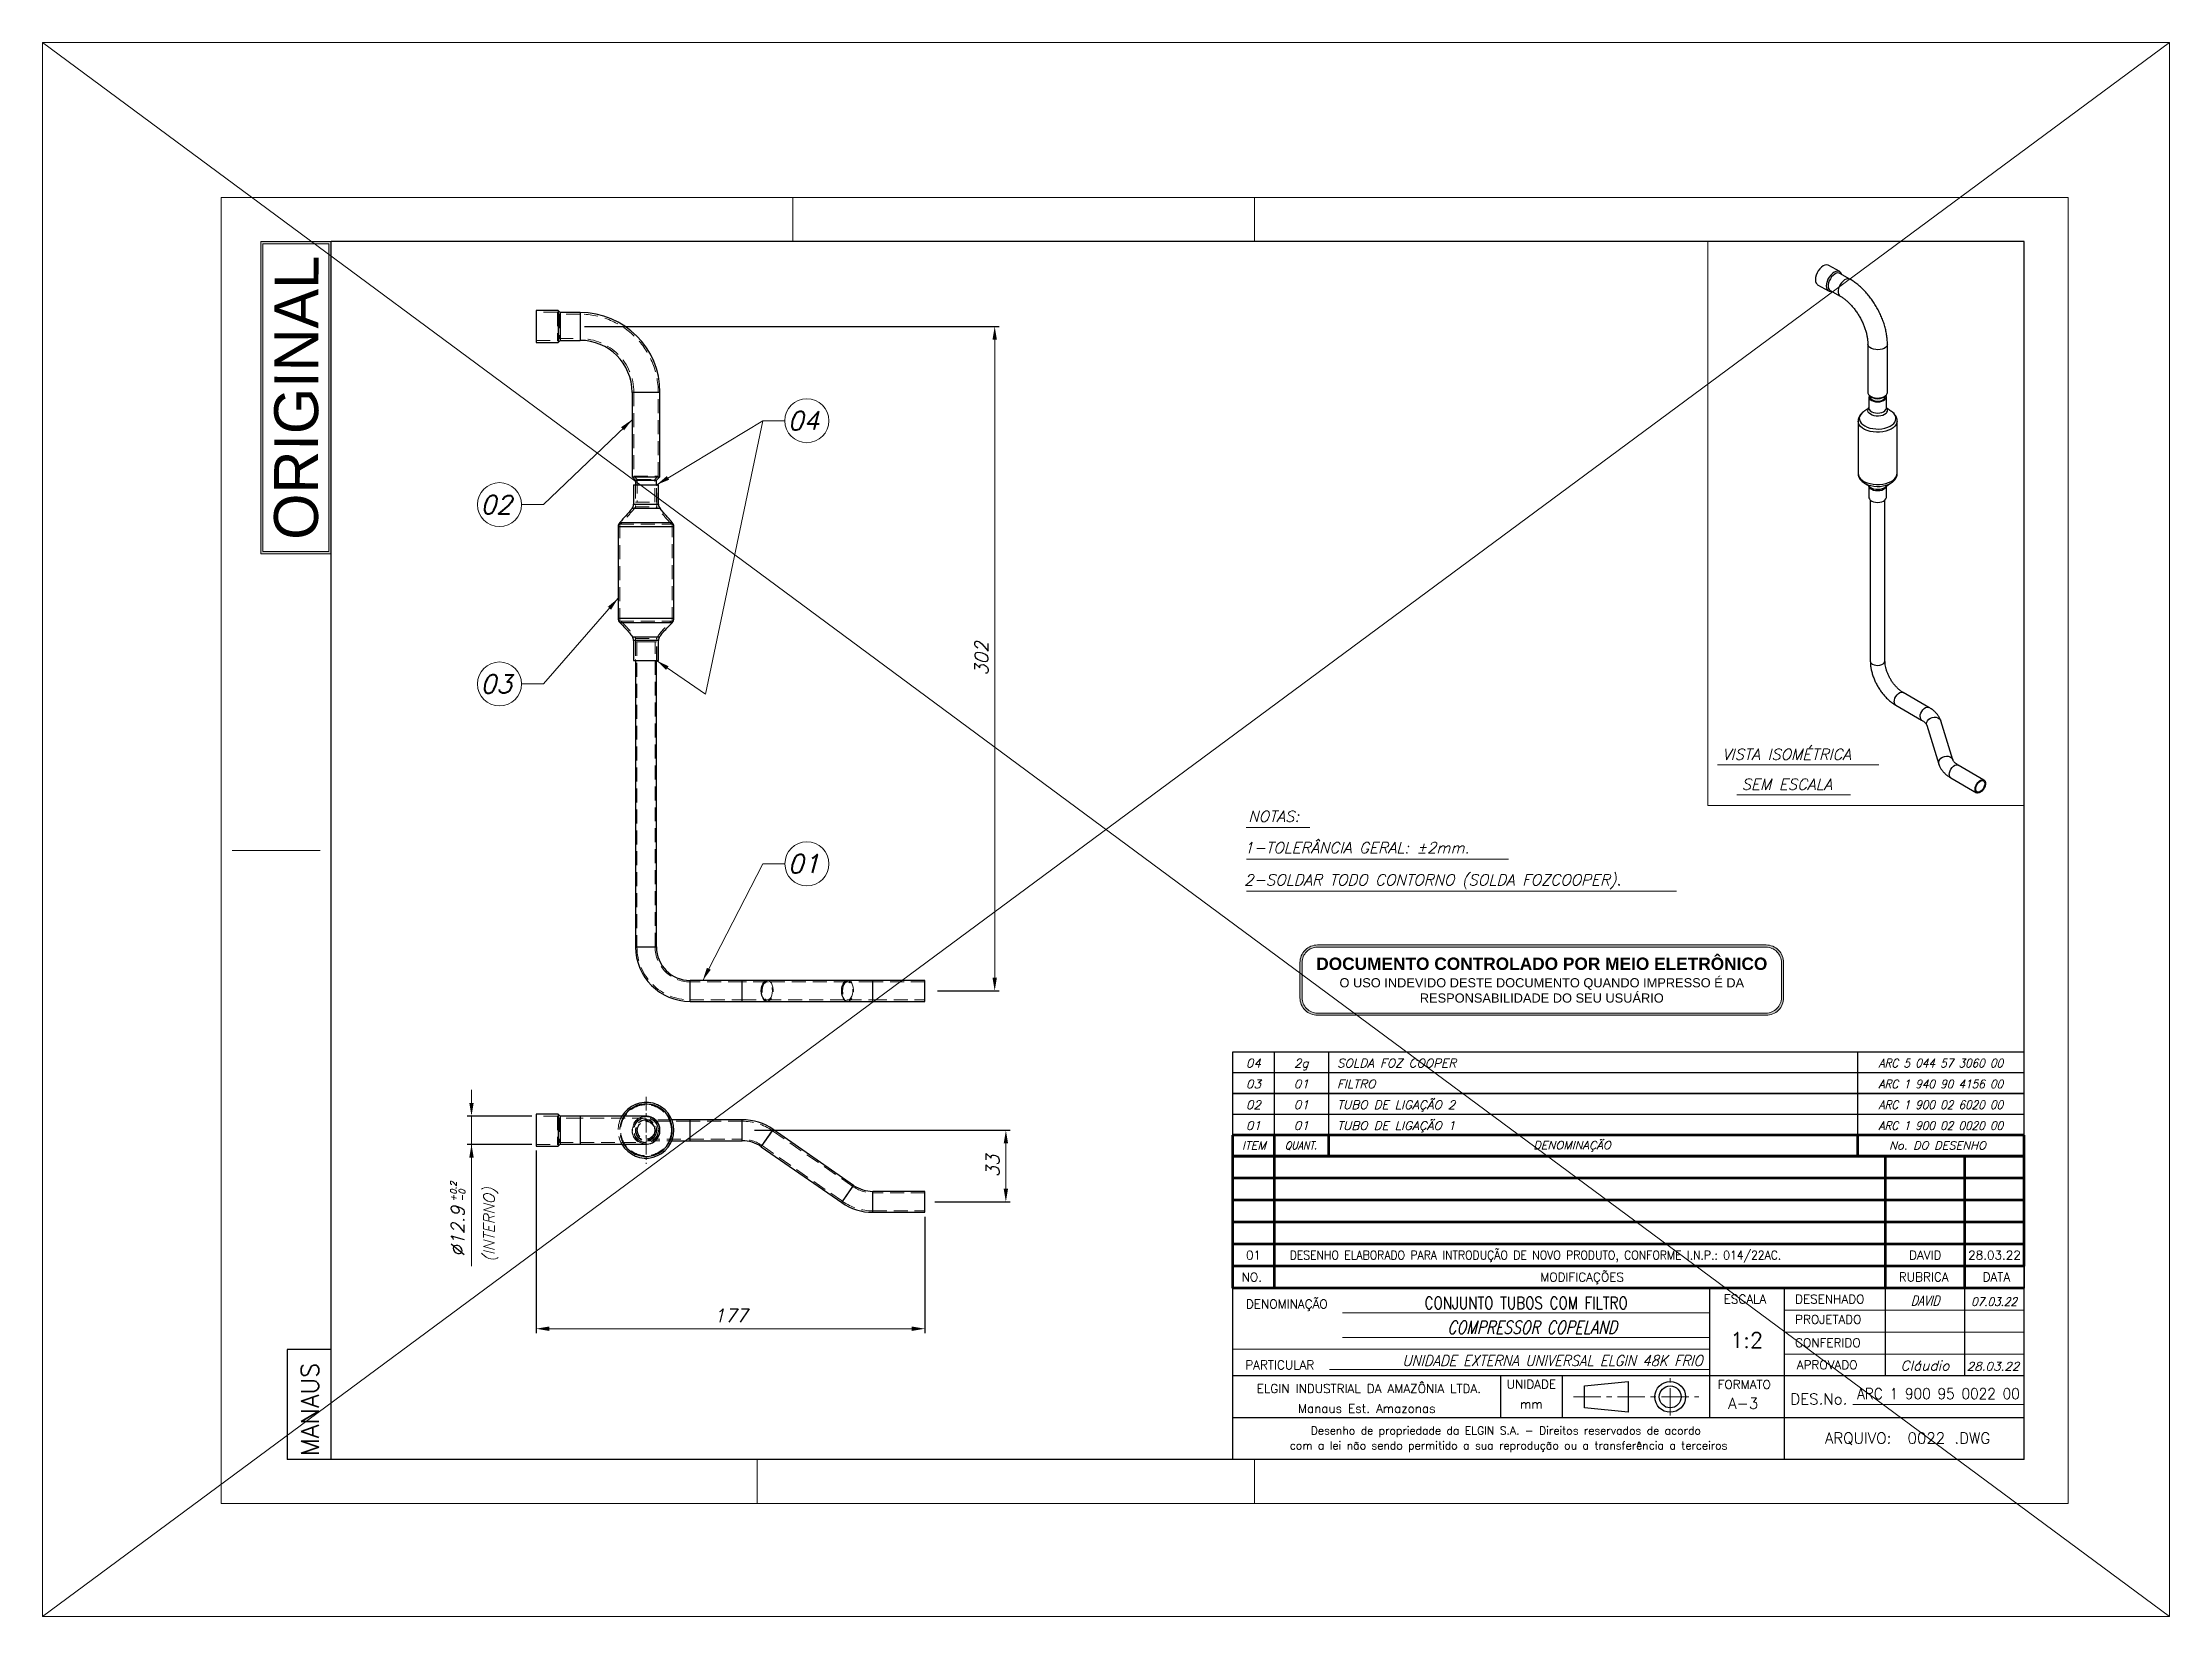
# Model space of a CAD drawing. Header units: millimetres. Extents: x -274 to 1592, y -149 to 3482.
# Drawn here: x -81 to 886, y 2766 to 3482 of the extents above; entities that cross this region are included whole.
import ezdxf
from ezdxf.enums import TextEntityAlignment as Align

# ---------------------------------------------------------------- set-up
doc = ezdxf.new("R2010")
doc.units = ezdxf.units.MM
doc.header["$LTSCALE"] = 5
for name, pattern in [('CENTER', [2, 1.25, -0.25, 0.25, -0.25]), ('DASHED', [0.75, 0.5, -0.25]), ('HIDDEN', [1.905, 1.27, -0.635])]:
    doc.linetypes.add(name, pattern=pattern)
for name, color, linetype, lineweight in [('Carimbo', 10, 'Continuous', 15), ('Dimensão', 252, 'Continuous', 13), ('LCentro', 1, 'CENTER', 15), ('LContorno', 7, 'Continuous', 30), ('LTexto', 7, 'Continuous', 25), ('LTracejada', 2, 'DASHED', 20), ('TEXTO', 3, 'Continuous', 25)]:
    doc.layers.add(name, color=color, linetype=linetype, lineweight=lineweight)
doc.styles.add('ARIAL', font='arial.ttf', dxfattribs={"height": 20})
doc.styles.add('ARIAL ELGIN', font='ARIAL.TTF')
doc.styles.add('romans', font='romans.shx', dxfattribs={"oblique": 15})
doc.dimstyles.new('romans', dxfattribs={"dimscale": 2, "dimtxt": 3, "dimasz": 3, "dimexe": 1, "dimexo": 1, "dimgap": 1.5, "dimtad": 1, "dimdsep": 46, "dimtxsty": 'romans', "dimcen": 0, "dimclrd": 256, "dimclre": 256, "dimclrt": 7, "dimaunit": 1, "dimadec": 0, "dimazin": 0, "dimtfac": 0.666666, "dimtmove": 0, "dimatfit": 3, "dimfxl": 1, "dimlwd": -1, "dimarcsym": 0})

msp = doc.modelspace()

# ---------------------------------------------------------------- texts
at = {"layer": 'Dimensão', "color": 7, "style": 'romans', "oblique": 15}
msp.add_text('(INTERNO)', height=5, rotation=90, dxfattribs=at).set_placement((124.346, 2927.19))
at = {"layer": 'TEXTO', "style": 'romans', "oblique": 15}
for s, p in [('VISTA ISOMÉTRICA', (682.685, 3155.52)), ('SEM ESCALA', (691.472, 3141.888)), ('NOTAS:', (467.095, 3127.302)), ('1-TOLERÂNCIA GERAL: ±2mm.', (465.239, 3113.021)), ('2-SOLDAR TODO CONTORNO (SOLDA FOZCOOPER).', (465.239, 3098.404))]:
    msp.add_text(s, height=5, dxfattribs=at).set_placement(p)

# ---------------------------------------------------------------- blocks, each defined once
blk = doc.blocks.new('Acrésc. de Desenho')
at = {"layer": 'LContorno', "color": 3, "lineweight": 60}
for p, q in [((180, 4.74), (0, 4.74)), ((0, 4.74), (0, 0)), ((0, 0), (180, 0)), ((9.47, 4.74), (9.47, 0)), ((21.79, 4.74), (21.79, 0)), ((142.09, 4.74), (142.09, 0)), ((180, 0), (180, 4.74))]:
    blk.add_line(p, q, dxfattribs=at)
at = {"layer": 'TEXTO', "style": 'romans', "oblique": 15}
for s, height, width, p in [('ITEM', 1.83, 1.035276, (4.87, 2.45)), ('QUANT.', 1.757, 0.879985, (15.53, 2.42))]:
    blk.add_text(s, height=height, dxfattribs=dict(at, width=width)).set_placement(p, align=Align.MIDDLE_CENTER)
at = {"layer": 'TEXTO', "style": 'romans', "oblique": 15, "width": 1.035276}
for s, p in [('DENOMINAÇÃO', (77.18, 2.45)), ('No. DO DESENHO', (160.3, 2.45))]:
    blk.add_text(s, height=1.8299, dxfattribs=at).set_placement(p, align=Align.MIDDLE)
blk = doc.blocks.new('Modificações1')
at = {"layer": 'LContorno', "color": 3, "lineweight": 60}
for p, q in [((180, 5), (0, 5)), ((0, 5), (0, 0)), ((9.5, 0), (9.5, 5)), ((148.5, 0), (148.5, 5)), ((166.5, 0), (166.5, 5)), ((180, 0), (180, 5)), ((180, 0), (0, 0))]:
    blk.add_line(p, q, dxfattribs=at)
at = {"layer": 'TEXTO', "style": 'romans'}
for tag, p in [('Nº', (4.75, 2.5)), ('RÚBRICA', (157.5, 2.5)), ('DATA', (173.25, 2.5))]:
    blk.add_attdef(tag, text='', height=2, dxfattribs=at).set_placement(p, align=Align.MIDDLE_CENTER)
blk.add_attdef('MODIFICAÇÕES', text='', height=2, dxfattribs=at).set_placement((12.975, 2.5), align=Align.MIDDLE_LEFT)
blk = doc.blocks.new('Acrésc. de Desenho1')
at = {"layer": 'LContorno', "color": 3}
for p, q in [((180, 4.74), (0, 4.74)), ((0, 4.74), (0, 0)), ((180, 0), (0, 0)), ((9.47, 4.74), (9.47, 0)), ((21.79, 4.74), (21.79, 0)), ((142.09, 4.74), (142.09, 0)), ((180, 0), (180, 4.74))]:
    blk.add_line(p, q, dxfattribs=at)
at = {"layer": 'TEXTO', "style": 'romans', "oblique": 15, "width": 1.035276}
for tag, p in [('ITEM', (4.74, 0.66)), ('QUANT.', (15.63, 0.66)), ('NºDESENHO', (161.04, 0.66))]:
    blk.add_attdef(tag, text='', height=1.93, dxfattribs=at).set_placement(p, align=Align.BOTTOM_CENTER)
blk.add_attdef('DENOMINAÇÃO', text='', height=1.93, dxfattribs=at).set_placement((23.75, 0.66), align=Align.BOTTOM_LEFT)
blk = doc.blocks.new('Carimbo Cópia Controlada')
h = blk.add_hatch(color=10)
h.paths.add_polyline_path([(106, 0, 0.414214), (110, 4), (110, 12, 0.414214), (106, 16), (4, 16, 0.414214), (0, 12), (0, 4, 0.414214), (4, 0)])
h.paths.add_polyline_path([(4, 0.5, -0.414214), (0.5, 4), (0.5, 12, -0.414214), (4, 15.5), (106, 15.5, -0.414214), (109.5, 12), (109.5, 4, -0.414214), (106, 0.5)], flags=16)
h.paths.add_polyline_path([(3.02, 0.75), (106.86, 0.75), (106.86, 14.69), (3.02, 14.69)], flags=8)
at = {"layer": 'Carimbo', "color": 10}
for points in [[(4, 0), (106, 0, 0.414214), (110, 4), (110, 12, 0.414214), (106, 16), (4, 16, 0.414214), (0, 12), (0, 4, 0.414214)], [(4, 0.5), (106, 0.5, 0.414214), (109.5, 4), (109.5, 12, 0.414214), (106, 15.5), (4, 15.5, 0.414214), (0.5, 12), (0.5, 4, 0.414214)]]:
    blk.add_lwpolyline(points, format="xyb", close=True, dxfattribs=at)
at = {"layer": 'Carimbo', "color": 10, "insert": (55, 8), "char_height": 2.5, "attachment_point": 5, "style": 'ARIAL'}
blk.add_mtext('{\\fArial|b1|i0|c0|p34;\\H1.125x;\\Q0;DOCUMENTO CONTROLADO POR MEIO ELETRÔNICO\\P\\fArial|b0|i0|c0|p34;\\H0.74074x;O USO INDEVIDO DESTE DOCUMENTO QUANDO IMPRESSO É DA\\PRESPONSABILIDADE DO SEU USUÁRIO}', dxfattribs=at)
blk = doc.blocks.new('Carimbo Original PRETO')
at = {"layer": 'LCentro'}
h = blk.add_hatch(color=3, dxfattribs=at)
h.paths.add_polyline_path([(-16, -71), (0, -71), (0, 0), (-16, 0)])
h.paths.add_polyline_path([(-15.5, -0.5), (-0.5, -0.5), (-0.5, -70.5), (-15.5, -70.5)], flags=16)
at = {"layer": 'LCentro', "color": 3, "linetype": 'Continuous'}
for points in [[(0, -71), (0, 0), (-16, 0), (-16, -71)], [(-0.5, -70.5), (-0.5, -0.5), (-15.5, -0.5), (-15.5, -70.5)]]:
    blk.add_lwpolyline(points, close=True, dxfattribs=at)
at = {"layer": 'LCentro', "color": 3, "style": 'ARIAL ELGIN', "width": 0.968396}
blk.add_text('ORIGINAL', height=10, rotation=89.8833, dxfattribs=at).set_placement((-2.99, -67.83), (-2.86, -3.23), align=Align.FIT)
blk = doc.blocks.new('A3')
at = {"layer": 'Dimensão'}
for p, q in [((0, 297), (420, 297)), ((0, 0), (0, 297)), ((130, 297), (130, 287)), ((235, 297), (235, 287)), ((420, 0), (420, 297)), ((2.5, 148.5), (22.5, 148.5)), ((355.5, 44), (410, 44)), ((396.5, 44), (378.5, 44)), ((338.5, 43.38), (255, 43.38)), ((355.5, 39), (410, 39)), ((338.5, 35.13), (230, 35.13)), ((338.5, 37.75), (255, 37.75)), ((355.5, 34), (410, 34)), ((338.5, 30.5), (252, 30.5)), ((410, 22.5), (371, 22.5)), ((121.88, 0), (121.88, 10)), ((235, 0), (235, 10)), ((0, 0), (420, 0))]:
    blk.add_line(p, q, dxfattribs=at)
at = {"layer": 'LCentro'}
for p, q in [((307.5, 24.25), (336, 24.25)), ((329.5, 20), (329.5, 28.5))]:
    blk.add_line(p, q, dxfattribs=at)
at = {"layer": 'LContorno', "color": 3}
for p, q in [((410, 287), (25, 287)), ((25, 10), (25, 287)), ((410, 10), (410, 287)), ((410, 54), (410, 49)), ((230, 49), (230, 10)), ((338.5, 19.5), (338.5, 49)), ((355.5, 10), (355.5, 49)), ((378.5, 29), (378.5, 49)), ((396.5, 29), (396.5, 49)), ((15, 35), (15, 10)), ((25, 35), (15, 35)), ((410, 29), (230, 29)), ((291, 19.5), (291, 29)), ((305, 19.5), (305, 29)), ((410, 19.5), (230, 19.5)), ((410, 10), (15, 10)), ((410, 10), (220, 10))]:
    blk.add_line(p, q, dxfattribs=at)
at = {"layer": 'LContorno', "color": 3, "lineweight": 60}
for p, q in [((410, 54), (230, 54)), ((230, 54), (230, 49)), ((239.5, 49), (239.5, 54)), ((378.5, 49), (378.5, 54)), ((396.5, 49), (396.5, 54)), ((410, 49), (230, 49))]:
    blk.add_line(p, q, dxfattribs=at)
at = {"layer": 'LContorno'}
for p, q in [((310, 26.75), (319.95, 27.74)), ((310, 24.25), (310, 26.75)), ((310, 21.74), (310, 24.24)), ((319.95, 27.74), (319.95, 20.74)), ((319.95, 20.74), (310, 21.74))]:
    blk.add_line(p, q, dxfattribs=at)
for major_axis, start_param, end_param in [((-2.47, 2.47), 3.926991, 10.210176), ((1.77, 1.77), 5.497787, 11.780972)]:
    blk.add_ellipse((329.5, 24.25), major_axis=major_axis, ratio=1, start_param=start_param, end_param=end_param, dxfattribs=at)
at = {"layer": 'LContorno', "style": 'romans'}
blk.add_text('MANAUS', height=4, rotation=90, dxfattribs=at).set_placement((22.18, 10.75))
blk.add_text('A-3', height=2.5, dxfattribs=at).set_placement((342.68, 20.78), align=Align.BOTTOM_LEFT)
at = {"layer": 'LContorno', "style": 'romans', "oblique": 15}
for tag, height, width, p in [('NOME1', 2.22, 1.035276, (387.5, 44.36)), ('DATA1', 1.93, 0.9, (403.15, 44.37)), ('NOME2', 2.22, 1.035276, (387.44, 39.59)), ('DATA2', 1.93, 0.9, (402.92, 39.65)), ('NOME3', 2.22, 1.035276, (387.44, 29.59)), ('DATA3', 1.93, 1.035276, (402.92, 29.65))]:
    blk.add_attdef(tag, text='', height=height, dxfattribs=dict(at, width=width)).set_placement(p, align=Align.BOTTOM_CENTER)
at = {"layer": 'LContorno', "style": 'romans'}
for tag, height, p in [('ESC.', 3.5, (346.89, 34.36)), ('ARQUIVO', 2.5, (387.75, 12.88))]:
    blk.add_attdef(tag, text='', height=height, dxfattribs=at).set_placement(p, align=Align.BOTTOM_CENTER)
at = {"layer": 'LContorno', "style": 'romans', "width": 0.85}
blk.add_attdef('NºDESENHO', text='', height=2.5, dxfattribs=at).set_placement((390.5, 22.5), align=Align.BOTTOM_CENTER)
at = {"layer": 'LTexto', "style": 'romans'}
for s, height, p in [('NO.', 2, (234.35, 50.49)), ('MODIFICAÇÕES', 2, (309.46, 50.49)), ('RUBRICA', 2, (387.15, 50.52)), ('DATA', 2, (403.67, 50.52)), ('DENOMINAÇÃO', 2, (242.32, 44.37)), ('ESCALA', 2, (346.51, 45.5)), ('PARTICULAR', 2, (240.73, 30.51)), ('DES.No.', 2.5, (363.32, 22.52)), ('ARQUIVO:       .DWG', 2.5, (383.48, 13.61))]:
    blk.add_text(s, height=height, dxfattribs=at).set_placement(p, align=Align.CENTER)
for s, p in [('DESENHADO', (357.9, 47.49)), ('PROJETADO', (357.9, 42.87)), ('CONFERIDO', (357.9, 37.55)), ('APROVADO', (358.29, 32.53))]:
    blk.add_text(s, height=2, dxfattribs=at).set_placement(p, align=Align.TOP_LEFT)
for s, height, p in [('ELGIN INDUSTRIAL DA AMAZÔNIA LTDA. ', 2, (261.67, 26.14)), ('UNIDADE', 2, (297.93, 27.13)), ('Manaus Est. Amazonas', 2, (260.5, 21.62)), ('mm', 2, (297.93, 22.61)), ('Desenho de propriedade da ELGIN S.A. - Direitos reservados de acordo ', 1.8, (292.75, 16.59)), ('com a lei não sendo permitido a sua reprodução ou a transferência a terceiros', 1.8, (292.75, 13.19))]:
    blk.add_text(s, height=height, dxfattribs=at).set_placement(p, align=Align.MIDDLE_CENTER)
blk.add_text('FORMATO', height=2, dxfattribs=at).set_placement((340.3, 25.46), align=Align.BOTTOM_LEFT)
at = {"layer": 'LTexto', "style": 'romans', "oblique": 15, "width": 1.035276}
for tag, p in [('DENOMINAÇÃO', (296.75, 43.38)), ('DENOMINAÇÃO1', (296.75, 37.75))]:
    blk.add_attdef(tag, text='', height=2.9, dxfattribs=at).set_placement(p, align=Align.BOTTOM_CENTER)
blk.add_attdef('PARTICULAR', text='', height=2.4, dxfattribs=at).set_placement((336.26, 30.5), align=Align.BOTTOM_RIGHT)
blk = doc.blocks.new('Modificações1 - AJUSTAR')
at = {"layer": 'LContorno', "color": 3, "lineweight": 60}
for p, q in [((180, 5), (0, 5)), ((0, 5), (0, 0)), ((9.5, 0), (9.5, 5)), ((148.5, 0), (148.5, 5)), ((166.5, 0), (166.5, 5)), ((180, 0), (180, 5)), ((180, 0), (0, 0))]:
    blk.add_line(p, q, dxfattribs=at)
at = {"layer": 'TEXTO', "style": 'romans'}
for tag, p in [('Nº', (4.75, 2.5)), ('RÚBRICA', (157.5, 2.5)), ('DATA', (173.25, 2.5))]:
    blk.add_attdef(tag, text='', height=2, dxfattribs=at).set_placement(p, align=Align.MIDDLE_CENTER)
blk.add_attdef('MODIFICAÇÕES', text='', height=2, dxfattribs=at).set_placement((12.97, 1.5), (147.31, 1.5), align=Align.FIT)
blk = doc.blocks.new('InsCirculo')
at = {"layer": 'Dimensão'}
blk.add_circle((0, 0), 5, dxfattribs=at)
at = {"layer": 'TEXTO', "style": 'romans', "oblique": 15}
blk.add_attdef('00', text='', height=4.17, dxfattribs=at).set_placement((-0.76, 0), align=Align.MIDDLE_CENTER)
blk = doc.blocks.new('*D70')
at = {"layer": 'Defpoints', "color": 0}
for p in [(240.52, 2987.02), (356.88, 2987.02), (322.57, 2954.45)]:
    blk.add_point(p, dxfattribs=at)
at = {"layer": 'Dimensão', "lineweight": -2}
for p, q in [((242.52, 2987.02), (358.88, 2987.02)), ((324.57, 2954.45), (358.88, 2954.45))]:
    blk.add_line(p, q, dxfattribs=at)
at = {"layer": 'Dimensão'}
blk.add_line((356.88, 2960.45), (356.88, 2981.02), dxfattribs=at)
for points in [[(357.88, 2981.02), (355.88, 2981.02), (356.88, 2987.02)], [(355.88, 2960.45), (357.88, 2960.45), (356.88, 2954.45)]]:
    blk.add_solid(points, dxfattribs=at)
at = {"layer": 'Dimensão', "color": 7, "insert": (350.88, 2970.73), "char_height": 6, "attachment_point": 5, "rotation": 90, "style": 'romans'}
blk.add_mtext('33', dxfattribs=at)
blk = doc.blocks.new('*D71')
at = {"layer": 'Defpoints', "color": 0}
for p in [(143.22, 2979.77), (320.07, 2949.69), (320.07, 2896.73)]:
    blk.add_point(p, dxfattribs=at)
at = {"layer": 'Dimensão', "lineweight": -2}
for p, q in [((143.22, 2977.77), (143.22, 2894.73)), ((320.07, 2947.69), (320.07, 2894.73))]:
    blk.add_line(p, q, dxfattribs=at)
at = {"layer": 'Dimensão'}
blk.add_line((149.22, 2896.73), (314.07, 2896.73), dxfattribs=at)
for points in [[(149.22, 2897.73), (149.22, 2895.73), (143.22, 2896.73)], [(314.07, 2895.73), (314.07, 2897.73), (320.07, 2896.73)]]:
    blk.add_solid(points, dxfattribs=at)
at = {"layer": 'Dimensão', "color": 7, "insert": (231.65, 2902.73), "char_height": 6, "attachment_point": 5, "style": 'romans'}
blk.add_mtext('177', dxfattribs=at)
blk = doc.blocks.new('*D72')
at = {"layer": 'Defpoints', "color": 0}
for p in [(113.84, 2993.47), (143.22, 2993.47), (143.22, 2980.57)]:
    blk.add_point(p, dxfattribs=at)
at = {"layer": 'Dimensão'}
for p, q in [((113.84, 2999.47), (113.84, 3005.47)), ((113.84, 2980.57), (113.84, 2993.47)), ((113.84, 2980.57), (113.84, 2925.21)), ((113.84, 2974.57), (113.84, 2968.57))]:
    blk.add_line(p, q, dxfattribs=at)
at = {"layer": 'Dimensão', "lineweight": -2}
for p, q in [((141.22, 2993.47), (111.84, 2993.47)), ((141.22, 2980.57), (111.84, 2980.57))]:
    blk.add_line(p, q, dxfattribs=at)
at = {"layer": 'Dimensão'}
for points in [[(112.84, 2999.47), (114.84, 2999.47), (113.84, 2993.47)], [(114.84, 2974.57), (112.84, 2974.57), (113.84, 2980.57)]]:
    blk.add_solid(points, dxfattribs=at)
at = {"layer": 'Dimensão', "color": 7, "insert": (107.58, 2946.55), "char_height": 6, "attachment_point": 5, "rotation": 90, "style": 'romans'}
blk.add_mtext('\\A1;%%c12.9{\\H0.5x; \\H0.9333x;\\S+0.2^ -0;}', dxfattribs=at)
blk = doc.blocks.new('*D73')
at = {"layer": 'Defpoints', "color": 0}
for p in [(163.22, 3352.66), (351.79, 3352.66), (323.79, 3050.4)]:
    blk.add_point(p, dxfattribs=at)
at = {"layer": 'Dimensão', "lineweight": -2}
for p, q in [((165.22, 3352.66), (353.79, 3352.66)), ((325.79, 3050.4), (353.79, 3050.4))]:
    blk.add_line(p, q, dxfattribs=at)
at = {"layer": 'Dimensão'}
blk.add_line((351.79, 3056.4), (351.79, 3346.66), dxfattribs=at)
for points in [[(352.79, 3346.66), (350.79, 3346.66), (351.79, 3352.66)], [(350.79, 3056.4), (352.79, 3056.4), (351.79, 3050.4)]]:
    blk.add_solid(points, dxfattribs=at)
at = {"layer": 'Dimensão', "color": 7, "insert": (345.79, 3201.53), "char_height": 6, "attachment_point": 5, "rotation": 90, "style": 'romans'}
blk.add_mtext('302', dxfattribs=at)

# ---------------------------------------------------------------- dimensions: what is measured, and where the dimension line sits
at = {"layer": 'Dimensão'}
for base, p1, p2, picture, middle in [((351.791, 3352.657), (323.791, 3050.397), (163.22, 3352.657), '*D73', (345.791, 3201.527)), ((356.877, 2987.018), (322.57, 2954.449), (240.52, 2987.018), '*D70', (350.877, 2970.734))]:
    dim = msp.add_linear_dim(base=base, p1=p1, p2=p2, angle=90, dimstyle='romans', override={"dimdec": 0}, dxfattribs=at)
    dim.commit()
    dim.dimension.update_dxf_attribs({"geometry": picture, "text_midpoint": middle})
dim = msp.add_linear_dim(base=(113.843, 2993.468), p1=(143.22, 2980.568), p2=(143.22, 2993.468), angle=90, text='\\A1;%%c<>{\\H0.5x; \\H0.9333x;\\S+0.2^ -0;}', dimstyle='romans', dxfattribs=at)
dim.commit()
dim.dimension.update_dxf_attribs({"geometry": '*D72', "text_midpoint": (113.843, 2946.55), "dimtype": 160})
dim = msp.add_linear_dim(base=(320.07, 2896.726), p1=(143.22, 2979.768), p2=(320.07, 2949.689), dimstyle='romans', override={"dimdec": 0}, dxfattribs=at)
dim.commit()
dim.dimension.update_dxf_attribs({"geometry": '*D71', "text_midpoint": (231.645, 2902.726)})

# ---------------------------------------------------------------- linework, layer by layer
at = {"layer": 'Dimensão'}
for p, q in [((-81.243, 2765.844), (886.069, 3481.789)), ((-81.243, 3481.789), (886.069, 2765.844)), ((676.087, 3391.234), (676.087, 3134.767)), ((680.551, 3153.22), (753.934, 3153.22)), ((676.087, 3134.767), (820, 3134.767)), ((689.338, 3139.587), (740.985, 3139.587)), ((495.106, 3124.673), (466.157, 3124.673)), ((466.323, 3110.392), (585.537, 3110.392)), ((466.323, 3095.775), (661.916, 3095.775))]:
    msp.add_line(p, q, dxfattribs=at)
msp.add_lwpolyline([(-81.243, 3481.789), (-81.243, 2765.844), (886.069, 2765.844), (886.069, 3481.789)], close=True, dxfattribs=at)
at = {"layer": 'LCentro'}
msp.add_line((193.22, 3002.262), (193.22, 2971.774), dxfattribs=at)
at = {"layer": 'LContorno', "color": 3, "linetype": 'Continuous', "lineweight": 25}
for p, q in [((736.094, 3377.567), (731.144, 3380.425)), ((740.728, 3374.164), (736.224, 3376.764)), ((726.069, 3371.634), (731.019, 3368.777)), ((731.779, 3369.065), (736.284, 3366.465)), ((153.22, 3359.907), (143.22, 3359.907)), ((143.22, 3359.907), (143.22, 3345.407)), ((154.12, 3359.007), (153.22, 3359.907)), ((153.22, 3359.907), (153.22, 3345.407)), ((163.22, 3359.007), (154.12, 3359.007)), ((154.12, 3359.007), (154.12, 3346.307)), ((163.22, 3359.007), (163.22, 3346.307)), ((143.22, 3345.407), (153.22, 3345.407)), ((153.22, 3345.407), (154.12, 3346.307)), ((154.12, 3346.307), (163.22, 3346.307)), ((748.91, 3344.595), (748.91, 3322.641)), ((757.8, 3322.641), (757.8, 3344.595)), ((186.87, 3322.657), (186.87, 3284.247)), ((199.57, 3322.657), (186.87, 3322.657)), ((199.57, 3284.247), (199.57, 3322.657)), ((749.4, 3320.589), (749.4, 3315.494)), ((750.023, 3320.942), (750.023, 3320.213)), ((750.212, 3320.826), (750.999, 3320.372)), ((755.712, 3320.372), (756.499, 3320.826)), ((756.687, 3320.213), (756.687, 3320.942)), ((757.31, 3315.494), (757.31, 3320.589)), ((744.465, 3309.639), (744.465, 3285.864)), ((749.4, 3315.499), (749.401, 3315.494)), ((757.311, 3315.484), (757.311, 3315.495)), ((762.245, 3285.864), (762.245, 3309.639)), ((186.87, 3284.247), (188.46, 3282.657)), ((186.87, 3284.247), (199.57, 3284.247)), ((187.57, 3280.657), (187.57, 3271.744)), ((187.57, 3280.657), (198.87, 3280.657)), ((188.46, 3282.657), (188.46, 3280.657)), ((188.46, 3282.657), (197.98, 3282.657)), ((197.98, 3282.657), (199.57, 3284.247)), ((197.98, 3280.657), (197.98, 3282.657)), ((198.87, 3271.744), (198.87, 3280.657)), ((747.614, 3281.211), (747.495, 3281.279)), ((749.4, 3280.075), (749.4, 3274.862)), ((757.31, 3274.862), (757.31, 3280.075)), ((199.579, 3269.807), (186.861, 3269.807)), ((187.57, 3271.744), (198.87, 3271.744)), ((750.023, 3273.632), (750.023, 3200.409)), ((756.687, 3200.409), (756.687, 3273.632)), ((180.52, 3261.5), (180.52, 3219.904)), ((181.907, 3261.5), (180.52, 3261.5)), ((181.295, 3263.512), (205.144, 3263.512)), ((205.92, 3261.5), (181.907, 3261.5)), ((205.92, 3219.904), (205.92, 3261.5)), ((180.52, 3219.904), (181.907, 3219.904)), ((205.042, 3217.784), (181.397, 3217.784)), ((181.907, 3219.904), (205.92, 3219.904)), ((187.031, 3211.493), (199.408, 3211.493)), ((187.57, 3209.777), (187.57, 3200.657)), ((198.87, 3209.777), (187.57, 3209.777)), ((198.87, 3200.657), (198.87, 3209.777)), ((187.57, 3200.657), (198.87, 3200.657)), ((188.46, 3200.657), (188.46, 3070.397)), ((197.98, 3070.397), (197.98, 3200.657)), ((776.667, 3179.367), (764.921, 3186.148)), ((761.589, 3180.377), (773.335, 3173.596)), ((787.578, 3155.481), (782.062, 3173.188)), ((775.699, 3171.206), (781.215, 3153.499)), ((786.61, 3147.32), (798.357, 3140.539)), ((801.688, 3146.31), (789.942, 3153.091)), ((188.46, 3070.397), (193.22, 3070.397)), ((193.22, 3070.397), (197.98, 3070.397)), ((236.951, 3055.157), (213.22, 3055.157)), ((213.22, 3050.397), (213.22, 3055.157)), ((213.22, 3045.637), (213.22, 3050.397)), ((248.367, 3055.157), (236.951, 3055.157)), ((236.951, 3050.397), (236.951, 3055.157)), ((236.951, 3045.637), (236.951, 3050.397)), ((284.923, 3055.157), (248.367, 3055.157)), ((296.339, 3055.157), (284.923, 3055.157)), ((320.07, 3055.157), (296.339, 3055.157)), ((296.339, 3050.397), (296.339, 3055.157)), ((296.339, 3045.637), (296.339, 3050.397)), ((320.07, 3050.397), (320.07, 3055.157)), ((320.07, 3045.637), (320.07, 3050.397)), ((213.22, 3045.637), (236.951, 3045.637)), ((236.951, 3045.637), (248.367, 3045.637)), ((248.367, 3045.637), (284.923, 3045.637)), ((284.923, 3045.637), (296.339, 3045.637)), ((296.339, 3045.637), (320.07, 3045.637)), ((153.22, 2994.268), (143.22, 2994.268)), ((143.22, 2994.268), (143.22, 2979.768)), ((154.12, 2993.368), (153.22, 2994.268)), ((153.22, 2994.268), (153.22, 2979.768)), ((163.22, 2993.368), (154.12, 2993.368)), ((154.12, 2993.368), (154.12, 2980.668)), ((193.22, 2993.368), (163.22, 2993.368)), ((163.22, 2993.368), (163.22, 2980.668)), ((213.22, 2991.778), (204.994, 2991.778)), ((236.951, 2991.778), (213.22, 2991.778)), ((213.22, 2982.258), (213.22, 2991.778)), ((236.951, 2982.258), (236.951, 2991.778)), ((143.22, 2979.768), (153.22, 2979.768)), ((153.22, 2979.768), (154.12, 2980.668)), ((154.12, 2980.668), (163.22, 2980.668)), ((163.22, 2980.668), (193.22, 2980.668)), ((204.994, 2982.258), (213.22, 2982.258)), ((213.22, 2982.258), (236.951, 2982.258)), ((245.65, 2979.532), (251.084, 2987.348)), ((245.65, 2979.532), (282.206, 2954.119)), ((287.64, 2961.936), (251.084, 2987.348)), ((282.206, 2954.119), (287.64, 2961.936)), ((320.07, 2959.209), (296.339, 2959.209)), ((296.339, 2949.689), (296.339, 2959.209)), ((320.07, 2949.689), (320.07, 2959.209)), ((296.339, 2949.689), (320.07, 2949.689))]:
    msp.add_line(p, q, dxfattribs=at)
at = {"layer": 'LContorno', "color": 3, "linetype": 'Continuous', "lineweight": 25, "flags": 128}
for points in [[(731.144, 3380.425), (730.844, 3380.561), (730.164, 3380.662), (729.405, 3380.53), (728.606, 3380.173), (727.808, 3379.609), (727.049, 3378.864), (726.369, 3377.978), (725.801, 3376.994), (725.373, 3375.961), (725.108, 3374.932), (725.018, 3373.958), (725.108, 3373.088), (725.373, 3372.365), (725.801, 3371.826), (726.069, 3371.634)], [(737.003, 3376.315), (736.789, 3376.837), (736.362, 3377.375), (735.794, 3377.704), (735.113, 3377.804), (734.355, 3377.673), (733.556, 3377.316), (732.758, 3376.751), (731.999, 3376.007), (731.319, 3375.12), (730.751, 3374.136), (730.323, 3373.104), (730.058, 3372.074), (729.968, 3371.1), (730.058, 3370.23), (730.323, 3369.508), (730.751, 3368.969), (731.319, 3368.641), (731.999, 3368.54), (732.559, 3368.616)], [(736.224, 3376.764), (735.879, 3376.91), (735.247, 3376.966), (734.548, 3376.804), (733.819, 3376.433), (733.1, 3375.872), (732.43, 3375.151), (731.845, 3374.31), (731.376, 3373.393), (731.048, 3372.451), (730.88, 3371.534), (730.88, 3370.691), (731.048, 3369.968), (731.376, 3369.404), (731.779, 3369.065)], [(740.733, 3374.161), (740.383, 3374.309), (739.751, 3374.366), (739.052, 3374.204), (738.323, 3373.832), (737.605, 3373.271), (736.934, 3372.551), (736.349, 3371.709), (735.88, 3370.793), (735.552, 3369.851), (735.384, 3368.934), (735.384, 3368.091), (735.552, 3367.368), (735.88, 3366.804), (736.28, 3366.467)], [(757.8, 3344.594), (757.753, 3344.223), (757.486, 3343.648), (756.996, 3343.123), (756.31, 3342.678), (755.465, 3342.336), (754.506, 3342.116), (753.485, 3342.03), (752.456, 3342.082), (751.477, 3342.269), (750.598, 3342.582), (749.868, 3343.003), (749.327, 3343.511), (749.002, 3344.076), (748.91, 3344.592)], [(748.91, 3322.641), (748.957, 3322.269), (749.224, 3321.693), (749.714, 3321.169), (750.4, 3320.724), (751.246, 3320.382), (752.205, 3320.162), (753.226, 3320.076), (754.254, 3320.128), (755.234, 3320.315), (756.112, 3320.628), (756.842, 3321.049), (757.384, 3321.556), (757.708, 3322.122), (757.8, 3322.641)], [(749.586, 3321.28), (749.47, 3321.015), (749.408, 3320.444), (749.595, 3319.882), (750.017, 3319.364), (750.65, 3318.923), (751.452, 3318.587), (752.374, 3318.377), (753.358, 3318.305), (754.341, 3318.378), (755.263, 3318.589), (756.064, 3318.925), (756.696, 3319.366), (757.117, 3319.884)], [(750.023, 3320.964), (750.013, 3320.934), (749.976, 3320.4), (750.189, 3319.881), (750.637, 3319.414), (751.287, 3319.034), (752.09, 3318.77), (752.987, 3318.64), (753.911, 3318.655), (754.794, 3318.814), (755.571, 3319.104), (756.182, 3319.504), (756.585, 3319.984)], [(756.585, 3319.984), (756.747, 3320.51), (756.687, 3320.964)], [(762.245, 3309.589), (762.148, 3308.881), (761.812, 3308.056), (761.245, 3307.274), (760.463, 3306.557), (759.488, 3305.923), (758.345, 3305.391), (757.065, 3304.975), (755.685, 3304.686), (754.241, 3304.532), (752.773, 3304.518), (751.321, 3304.643), (749.924, 3304.904), (748.621, 3305.295), (747.447, 3305.804), (746.434, 3306.418), (745.61, 3307.119), (744.998, 3307.889), (744.613, 3308.707), (744.467, 3309.551), (744.465, 3309.621)], [(746.942, 3313.874), (746.32, 3313.383), (745.662, 3312.659), (745.225, 3311.881), (745.022, 3311.073), (745.059, 3310.256), (745.335, 3309.454), (745.841, 3308.691), (746.564, 3307.988), (747.482, 3307.365), (748.568, 3306.842), (749.793, 3306.431), (751.12, 3306.147), (752.511, 3305.995), (753.927, 3305.982), (755.326, 3306.107), (756.669, 3306.366), (757.916, 3306.753), (759.032, 3307.256), (759.984, 3307.861), (760.746, 3308.55), (761.296, 3309.303), (761.296, 3309.303)], [(757.59, 3313.595), (757.159, 3313.052), (756.523, 3312.582), (755.716, 3312.209), (754.783, 3311.953), (753.772, 3311.829), (752.738, 3311.842), (751.738, 3311.993), (750.826, 3312.273), (750.049, 3312.667), (749.451, 3313.153), (749.063, 3313.706), (748.907, 3314.296), (748.99, 3314.891), (749.309, 3315.458), (749.4, 3315.566)], [(749.4, 3315.494), (749.408, 3315.35), (749.595, 3314.787), (750.017, 3314.27), (750.65, 3313.829), (751.452, 3313.493), (752.374, 3313.283), (753.358, 3313.211), (754.341, 3313.283), (755.263, 3313.494), (756.064, 3313.831), (756.696, 3314.272), (757.117, 3314.79)], [(757.117, 3314.79), (757.303, 3315.352), (757.31, 3315.494)], [(744.465, 3285.864), (744.467, 3285.776), (744.613, 3284.933), (744.998, 3284.115), (745.61, 3283.344), (746.434, 3282.643), (747.447, 3282.029), (748.621, 3281.52), (749.924, 3281.129), (751.321, 3280.868), (752.773, 3280.743), (754.241, 3280.757), (755.685, 3280.911), (757.065, 3281.2), (758.345, 3281.616), (759.488, 3282.148), (760.463, 3282.782), (761.245, 3283.499), (761.812, 3284.281), (762.148, 3285.106), (762.245, 3285.864)], [(757.117, 3279.371), (756.696, 3278.853), (756.064, 3278.412), (755.263, 3278.075), (754.341, 3277.864), (753.358, 3277.792), (752.374, 3277.864), (751.452, 3278.074), (750.65, 3278.41), (750.017, 3278.851), (749.595, 3279.368), (749.408, 3279.931), (749.4, 3280.076)], [(749.617, 3279.792), (749.914, 3279.536), (750.644, 3279.105), (751.532, 3278.787), (752.526, 3278.601), (753.567, 3278.558), (754.597, 3278.66), (755.554, 3278.901), (756.383, 3279.267), (757.037, 3279.738), (757.1, 3279.799)], [(757.31, 3280.07), (757.303, 3279.933), (757.117, 3279.371)], [(759.218, 3281.28), (758.896, 3281.104), (758.613, 3280.963)], [(749.4, 3274.862), (749.408, 3274.718), (749.595, 3274.155), (750.017, 3273.638), (750.65, 3273.197), (751.452, 3272.861), (752.374, 3272.651), (753.358, 3272.579), (754.341, 3272.651), (755.263, 3272.862), (756.064, 3273.199), (756.696, 3273.64), (757.117, 3274.158)], [(757.117, 3274.158), (757.303, 3274.72), (757.31, 3274.862)], [(750.999, 3199.049), (751.722, 3198.732), (752.566, 3198.54), (753.469, 3198.486), (754.363, 3198.575), (755.183, 3198.8), (755.867, 3199.145), (756.364, 3199.583), (756.639, 3200.082), (756.687, 3200.409)], [(760.899, 3181.902), (760.986, 3182.687), (761.242, 3183.514), (761.647, 3184.322), (762.171, 3185.052), (762.775, 3185.649), (763.416, 3186.07), (764.044, 3186.282), (764.613, 3186.27), (764.921, 3186.148)], [(772.645, 3175.121), (772.732, 3175.906), (772.988, 3176.733), (773.393, 3177.541), (773.917, 3178.271), (774.522, 3178.868), (775.162, 3179.289), (775.79, 3179.5), (776.36, 3179.488), (776.668, 3179.367)], [(775.699, 3171.206), (775.601, 3171.856), (775.723, 3172.603), (776.079, 3173.32), (776.642, 3173.953), (777.372, 3174.456), (778.213, 3174.791), (779.104, 3174.935), (779.979, 3174.875), (780.772, 3174.616), (781.424, 3174.178), (781.889, 3173.593), (782.062, 3173.188)], [(781.216, 3153.498), (781.117, 3154.149), (781.239, 3154.896), (781.595, 3155.612), (782.158, 3156.246), (782.888, 3156.749), (783.729, 3157.084), (784.62, 3157.227), (785.495, 3157.167), (786.288, 3156.909), (786.94, 3156.471), (787.404, 3155.886), (787.577, 3155.483)], [(785.92, 3148.845), (786.007, 3149.63), (786.263, 3150.457), (786.668, 3151.265), (787.192, 3151.995), (787.797, 3152.592), (788.437, 3153.013), (789.065, 3153.224), (789.635, 3153.212), (789.942, 3153.091)], [(797.666, 3142.064), (797.754, 3142.849), (798.009, 3143.676), (798.414, 3144.484), (798.939, 3145.214), (799.543, 3145.811), (800.183, 3146.231), (800.811, 3146.443), (801.381, 3146.431), (801.85, 3146.196), (802.183, 3145.756), (802.357, 3145.142), (802.357, 3144.401), (802.183, 3143.588), (801.85, 3142.762), (801.381, 3141.986), (800.811, 3141.316), (800.183, 3140.803), (799.543, 3140.484), (798.939, 3140.383), (798.414, 3140.508), (798.009, 3140.849), (797.754, 3141.381), (797.666, 3142.064)], [(797.988, 3142.25), (798.079, 3142.994), (798.342, 3143.777), (798.754, 3144.529), (799.279, 3145.182), (799.87, 3145.679), (800.475, 3145.976), (801.04, 3146.046), (801.514, 3145.883), (801.855, 3145.502), (802.034, 3144.936), (802.034, 3144.235), (801.855, 3143.463), (801.514, 3142.687), (801.04, 3141.977), (800.475, 3141.395), (799.87, 3140.994), (799.279, 3140.808), (798.754, 3140.855), (798.342, 3141.131), (798.079, 3141.61), (797.988, 3142.25)], [(245.65, 3050.397), (245.723, 3051.495), (245.939, 3052.533), (246.286, 3053.457), (246.744, 3054.215), (247.291, 3054.768), (247.895, 3055.085), (248.367, 3055.157)], [(248.367, 3045.637), (247.895, 3045.709), (247.291, 3046.026), (246.744, 3046.579), (246.286, 3047.337), (245.939, 3048.261), (245.723, 3049.299), (245.65, 3050.397)], [(282.206, 3050.397), (282.28, 3051.495), (282.495, 3052.533), (282.842, 3053.457), (283.301, 3054.215), (283.847, 3054.768), (284.451, 3055.085), (284.923, 3055.157)], [(284.923, 3045.637), (284.451, 3045.709), (283.847, 3046.026), (283.301, 3046.579), (282.842, 3047.337), (282.495, 3048.261), (282.28, 3049.299), (282.206, 3050.397)]]:
    msp.add_lwpolyline(points, dxfattribs=at)
at = {"layer": 'LContorno', "color": 3, "linetype": 'Continuous', "lineweight": 25}
for centre, radius, start, end in [((163.22, 3322.657), 36.35, 0, 90), ((163.22, 3322.657), 23.65, 0, 90), ((753.355, 3324.82), 5.034, 242.089253, 297.910747), ((755.916, 3320.588), 1.392, 329.627716, 29.804142), ((756.133, 3314.394), 1.661, 331.237607, 44.890495), ((758.177, 3310.804), 3.46, 334.302676, 62.926997), ((753.375, 3292.658), 12.815, 243.2849, 294.129022), ((184.57, 3271.744), 3, 319.785228, 0), ((201.87, 3271.744), 3, 180, 220.214772), ((183.52, 3261.5), 3, 137.86206, 180), ((202.92, 3261.5), 3, 0, 42.13794), ((183.52, 3219.904), 3, 180, 224.975778), ((184.57, 3209.777), 3, 0, 34.884082), ((201.87, 3209.777), 3, 145.115918, 180), ((202.92, 3219.904), 3, 315.024222, 0), ((751.676, 3200.565), 1.66, 185.382794, 245.937347), ((762.55, 3181.731), 1.661, 174.067135, 234.620684), ((774.301, 3174.95), 1.664, 174.10773, 234.177032), ((787.572, 3148.674), 1.661, 174.067135, 234.620684), ((213.22, 3070.397), 24.76, 180, 270), ((213.22, 3070.397), 15.24, 180, 270), ((193.22, 2987.018), 12.7, 210, 150), ((193.22, 2987.018), 11.925, 27.035685, 147.824605), ((193.22, 2987.018), 11.925, 212.175395, 27.035685), ((193.22, 2987.018), 6.359, 27.035685, 93.067466), ((193.22, 2987.018), 6.359, 266.932534, 27.035685), ((193.22, 2987.018), 6.35, 270, 90), ((236.951, 2967.018), 24.76, 55.194588, 90), ((236.951, 2967.018), 15.24, 55.194588, 90), ((296.339, 2974.449), 15.24, 235.194588, 270), ((296.339, 2974.449), 24.76, 235.194588, 270)]:
    msp.add_arc(centre, radius, start, end, dxfattribs=at)
for points, knots in [([(736.284, 3366.465), (736.489, 3366.342), (737.09, 3365.985), (738.115, 3365.266), (739.345, 3364.261), (740.571, 3363.103), (741.772, 3361.807), (742.928, 3360.387), (744.021, 3358.864), (745.034, 3357.256), (745.951, 3355.586), (746.76, 3353.879), (747.449, 3352.16), (748.01, 3350.455), (748.439, 3348.789), (748.732, 3347.19), (748.887, 3345.784), (748.903, 3344.956), (748.91, 3344.595)], [0, 0, 0, 0, 0.03340119, 0.09748506, 0.16198801, 0.22696266, 0.29237193, 0.35814346, 0.42418776, 0.49040776, 0.55670348, 0.62296212, 0.68906088, 0.75489944, 0.82038052, 0.88541509, 0.94993284, 1, 1, 1, 1]), ([(757.8, 3344.595), (757.795, 3344.968), (757.78, 3346.029), (757.623, 3347.82), (757.28, 3349.967), (756.776, 3352.135), (756.121, 3354.305), (755.322, 3356.462), (754.386, 3358.589), (753.322, 3360.67), (752.139, 3362.69), (750.845, 3364.633), (749.45, 3366.485), (747.963, 3368.23), (746.393, 3369.855), (744.75, 3371.346), (743.043, 3372.688), (741.691, 3373.598), (740.912, 3374.056), (740.728, 3374.164)], [0, 0, 0, 0, 0.03447385, 0.09793989, 0.16128071, 0.22447577, 0.28748608, 0.3503216, 0.41301966, 0.47563192, 0.53821729, 0.60083599, 0.66353368, 0.7263756, 0.78942581, 0.85274313, 0.91637286, 0.98033131, 1, 1, 1, 1]), ([(745.065, 3311.876), (744.962, 3311.671), (744.703, 3311.159), (744.485, 3310.388), (744.489, 3309.828), (744.491, 3309.612)], [0, 0, 0, 0, 0.2900512, 0.7259348, 1, 1, 1, 1]), ([(747.109, 3313.982), (747.096, 3313.975), (746.708, 3313.759), (746.126, 3313.241), (745.466, 3312.533), (745.176, 3312.058), (745.065, 3311.876)], [0, 0, 0, 0, 0.0147705, 0.422763, 0.7784225, 1, 1, 1, 1]), ([(749.4, 3315.639), (749.012, 3315.349), (748.075, 3314.65), (747.363, 3314.162), (746.946, 3313.876)], [0, 0, 0, 0, 0.4143874, 1, 1, 1, 1]), ([(759.752, 3313.885), (759.217, 3314.256), (758.312, 3314.884), (757.6, 3315.419), (757.31, 3315.637)], [0, 0, 0, 0, 0.59186556, 1, 1, 1, 1]), ([(762.224, 3309.567), (762.232, 3309.645), (762.27, 3310.044), (762.123, 3310.764), (761.792, 3311.674), (761.258, 3312.514), (760.572, 3313.277), (759.994, 3313.701), (759.704, 3313.914)], [0, 0, 0, 0, 0.0456102, 0.2334854, 0.4193658, 0.6080535, 0.8038745, 1, 1, 1, 1]), ([(744.492, 3285.869), (744.485, 3285.744), (744.46, 3285.297), (744.642, 3284.539), (745.018, 3283.643), (745.586, 3282.816), (746.334, 3282.07), (747.026, 3281.532), (747.507, 3281.287), (747.636, 3281.221)], [0, 0, 0, 0, 0.0654012, 0.2330742, 0.3997042, 0.5697877, 0.7468737, 0.9322837, 1, 1, 1, 1]), ([(747.496, 3281.278), (747.724, 3281.143), (748.186, 3280.869), (748.835, 3280.476), (749.345, 3280.031), (749.597, 3279.812)], [0, 0, 0, 0, 0.3320406, 0.6710772, 1, 1, 1, 1]), ([(757.125, 3279.823), (757.354, 3280.029), (757.826, 3280.454), (758.74, 3280.997), (759.212, 3281.277)], [0, 0, 0, 0, 0.4838906, 1, 1, 1, 1]), ([(758.558, 3280.949), (758.633, 3280.98), (759.115, 3281.179), (759.884, 3281.681), (760.78, 3282.428), (761.456, 3283.259), (761.917, 3284.118), (762.198, 3284.98), (762.217, 3285.556), (762.226, 3285.821)], [0, 0, 0, 0, 0.03426108, 0.22016213, 0.40737186, 0.56882017, 0.72328205, 0.87284671, 1, 1, 1, 1]), ([(186.861, 3269.807), (185.952, 3268.754), (184.121, 3266.631), (182.242, 3264.557), (181.295, 3263.512)], [0, 0, 0, 0, 0.4960892, 1, 1, 1, 1]), ([(205.144, 3263.512), (204.197, 3264.557), (202.318, 3266.631), (200.487, 3268.754), (199.579, 3269.807)], [0, 0, 0, 0, 0.5039108, 1, 1, 1, 1]), ([(181.397, 3217.784), (182.198, 3216.975), (183.654, 3215.503), (185.587, 3213.414), (186.589, 3212.081), (187.031, 3211.493)], [0, 0, 0, 0, 0.4050248, 0.7373626, 1, 1, 1, 1]), ([(199.409, 3211.493), (199.851, 3212.081), (200.852, 3213.414), (202.785, 3215.503), (204.242, 3216.975), (205.042, 3217.784)], [0, 0, 0, 0, 0.2626374, 0.5949752, 1, 1, 1, 1]), ([(750.023, 3200.409), (750.028, 3200.097), (750.043, 3199.215), (750.203, 3197.722), (750.546, 3195.936), (751.047, 3194.14), (751.696, 3192.355), (752.481, 3190.602), (753.394, 3188.898), (754.423, 3187.263), (755.558, 3185.715), (756.788, 3184.271), (758.101, 3182.949), (759.488, 3181.768), (760.662, 3180.929), (761.372, 3180.506), (761.589, 3180.377)], [0, 0, 0, 0, 0.0422657, 0.1196716, 0.1968882, 0.2738737, 0.3505913, 0.4270952, 0.5034836, 0.5798745, 0.656372, 0.7330885, 0.8101553, 0.8876925, 0.9657823, 1, 1, 1, 1]), ([(764.921, 3186.148), (764.758, 3186.245), (764.284, 3186.53), (763.467, 3187.126), (762.486, 3187.982), (761.517, 3188.984), (760.585, 3190.113), (759.714, 3191.347), (758.926, 3192.66), (758.237, 3194.023), (757.664, 3195.405), (757.217, 3196.774), (756.905, 3198.093), (756.719, 3199.326), (756.698, 3200.054), (756.687, 3200.409)], [0, 0, 0, 0, 0.0408487, 0.1192531, 0.1983869, 0.2783171, 0.3589224, 0.4400211, 0.5214084, 0.6028719, 0.6841431, 0.7649926, 0.8452154, 0.9246306, 1, 1, 1, 1]), ([(773.335, 3173.596), (773.491, 3173.502), (773.942, 3173.231), (774.557, 3172.764), (775.109, 3172.223), (775.476, 3171.724), (775.635, 3171.4), (775.687, 3171.242), (775.699, 3171.206)], [0, 0, 0, 0, 0.108318, 0.3137347, 0.5183636, 0.7242323, 0.9363377, 1, 1, 1, 1]), ([(782.062, 3173.188), (781.964, 3173.47), (781.72, 3174.174), (781.15, 3175.246), (780.334, 3176.386), (779.324, 3177.453), (778.116, 3178.47), (777.162, 3179.06), (776.667, 3179.367)], [0, 0, 0, 0, 0.11125787, 0.27825076, 0.44835494, 0.62377541, 0.80451558, 1, 1, 1, 1]), ([(781.215, 3153.499), (781.313, 3153.217), (781.557, 3152.513), (782.127, 3151.441), (782.943, 3150.301), (783.953, 3149.233), (785.162, 3148.217), (786.115, 3147.626), (786.61, 3147.32)], [0, 0, 0, 0, 0.1112579, 0.2782508, 0.4483549, 0.6237754, 0.8045156, 1, 1, 1, 1]), ([(789.942, 3153.091), (789.786, 3153.185), (789.335, 3153.456), (788.72, 3153.922), (788.168, 3154.464), (787.801, 3154.962), (787.642, 3155.287), (787.59, 3155.444), (787.578, 3155.481)], [0, 0, 0, 0, 0.108318, 0.3137347, 0.5183636, 0.7242323, 0.9363377, 1, 1, 1, 1])]:
    msp.add_open_spline(points, degree=3, knots=knots, dxfattribs=at)
at = {"layer": 'LTracejada', "color": 2, "linetype": 'HIDDEN', "lineweight": 18}
for p, q in [((152.888, 3359.107), (143.22, 3359.107)), ((152.888, 3359.107), (152.888, 3346.207)), ((153.788, 3358.207), (152.888, 3359.107)), ((153.788, 3358.207), (153.788, 3347.107)), ((163.22, 3358.207), (153.788, 3358.207)), ((163.22, 3352.657), (163.22, 3359.007)), ((163.22, 3347.107), (163.22, 3358.174)), ((152.888, 3346.207), (153.788, 3347.107)), ((153.788, 3347.107), (163.22, 3347.107)), ((163.22, 3346.307), (163.22, 3352.657)), ((143.22, 3346.207), (152.888, 3346.207)), ((186.87, 3322.657), (193.22, 3322.657)), ((187.67, 3322.657), (187.67, 3284.578)), ((198.77, 3322.657), (187.702, 3322.657)), ((193.22, 3322.657), (199.57, 3322.657)), ((198.77, 3284.578), (198.77, 3322.657)), ((187.67, 3284.578), (198.77, 3284.578)), ((187.67, 3284.578), (189.26, 3282.988)), ((188.37, 3280.657), (188.37, 3270.657)), ((188.46, 3280.657), (188.46, 3272.657)), ((189.26, 3282.988), (197.18, 3282.988)), ((189.26, 3282.988), (189.26, 3272.657)), ((197.18, 3282.988), (198.77, 3284.578)), ((197.18, 3272.657), (197.18, 3282.988)), ((197.98, 3272.657), (197.98, 3280.657)), ((198.07, 3270.657), (198.07, 3280.657)), ((186.861, 3269.807), (198.884, 3269.807)), ((198.252, 3271.744), (187.57, 3271.744)), ((188.37, 3270.657), (198.07, 3270.657)), ((188.46, 3272.657), (197.98, 3272.657)), ((198.87, 3271.744), (198.252, 3271.744)), ((198.884, 3269.807), (199.579, 3269.807)), ((180.52, 3261.5), (205.92, 3261.5)), ((203.841, 3263.512), (181.295, 3263.512)), ((181.32, 3262.657), (205.12, 3262.657)), ((181.32, 3262.657), (181.32, 3218.657)), ((205.144, 3263.512), (203.841, 3263.512)), ((205.12, 3218.657), (205.12, 3262.657)), ((205.92, 3219.904), (180.52, 3219.904)), ((181.32, 3218.657), (205.12, 3218.657)), ((181.397, 3217.784), (203.75, 3217.784)), ((198.732, 3211.493), (187.031, 3211.493)), ((199.408, 3211.493), (198.732, 3211.493)), ((203.75, 3217.784), (205.042, 3217.784)), ((187.57, 3209.777), (198.252, 3209.777)), ((188.37, 3210.657), (198.07, 3210.657)), ((188.37, 3210.657), (188.37, 3200.657)), ((188.46, 3209.135), (193.22, 3209.135)), ((188.46, 3209.135), (188.46, 3200.657)), ((189.11, 3209.135), (189.11, 3070.397)), ((193.22, 3209.135), (197.98, 3209.135)), ((197.33, 3070.397), (197.33, 3209.135)), ((197.98, 3200.657), (197.98, 3209.135)), ((198.07, 3200.657), (198.07, 3210.657)), ((198.252, 3209.777), (198.87, 3209.777)), ((197.98, 3070.397), (188.46, 3070.397)), ((197.322, 3070.397), (189.118, 3070.397)), ((213.22, 3055.157), (213.22, 3045.637)), ((236.951, 3054.507), (213.22, 3054.507)), ((213.22, 3054.499), (213.22, 3046.295)), ((236.951, 3055.157), (236.951, 3045.637)), ((236.951, 3054.507), (236.951, 3046.32)), ((248.367, 3054.507), (236.951, 3054.507)), ((284.923, 3054.507), (248.367, 3054.507)), ((296.339, 3054.507), (284.923, 3054.507)), ((296.339, 3055.157), (296.339, 3045.637)), ((320.07, 3054.507), (296.339, 3054.507)), ((296.339, 3046.287), (296.339, 3054.475)), ((213.22, 3046.287), (236.951, 3046.287)), ((236.951, 3046.287), (248.367, 3046.287)), ((248.367, 3046.287), (284.923, 3046.287)), ((284.923, 3046.287), (296.339, 3046.287)), ((296.339, 3046.287), (320.07, 3046.287)), ((152.888, 2993.468), (143.22, 2993.468)), ((152.888, 2993.468), (152.888, 2980.568)), ((153.788, 2992.568), (152.888, 2993.468)), ((153.788, 2992.568), (153.788, 2981.468)), ((163.22, 2992.568), (153.788, 2992.568)), ((163.22, 2980.668), (163.22, 2993.368)), ((193.22, 2992.568), (163.22, 2992.568)), ((163.22, 2981.476), (163.22, 2992.56)), ((204.994, 2991.778), (193.22, 2991.778)), ((213.22, 2991.128), (193.22, 2991.128)), ((213.22, 2991.778), (213.22, 2982.258)), ((213.22, 2991.128), (213.22, 2982.94)), ((236.951, 2991.128), (213.22, 2991.128)), ((236.951, 2991.778), (236.951, 2982.258)), ((236.951, 2982.916), (236.951, 2991.12)), ((143.22, 2980.568), (152.888, 2980.568)), ((152.888, 2980.568), (153.788, 2981.468)), ((153.788, 2981.468), (163.22, 2981.468)), ((163.22, 2981.468), (193.22, 2981.468)), ((193.22, 2982.908), (213.22, 2982.908)), ((193.22, 2982.258), (204.994, 2982.258)), ((213.22, 2982.908), (236.951, 2982.908)), ((251.084, 2987.348), (245.65, 2979.532)), ((246.021, 2980.065), (282.577, 2954.653)), ((250.713, 2986.815), (246.039, 2980.092)), ((287.269, 2961.402), (250.713, 2986.815)), ((287.64, 2961.936), (282.206, 2954.119)), ((282.577, 2954.653), (287.251, 2961.375)), ((296.339, 2959.209), (296.339, 2949.689)), ((320.07, 2958.559), (296.339, 2958.559)), ((296.339, 2958.551), (296.339, 2950.347)), ((296.339, 2950.339), (320.07, 2950.339))]:
    msp.add_line(p, q, dxfattribs=at)
at = {"layer": 'LTracejada', "color": 2, "linetype": 'HIDDEN', "lineweight": 18, "flags": 128}
for points in [[(250.713, 3050.397), (250.639, 3049.375), (250.423, 3048.417), (250.077, 3047.584), (249.624, 3046.927), (249.092, 3046.488), (248.514, 3046.295), (247.927, 3046.36), (247.368, 3046.678), (246.871, 3047.23), (246.469, 3047.981), (246.186, 3048.884), (246.039, 3049.882), (246.039, 3050.912), (246.186, 3051.91), (246.469, 3052.813), (246.871, 3053.564), (247.368, 3054.116), (247.927, 3054.434), (248.514, 3054.499), (249.092, 3054.306), (249.624, 3053.867), (250.077, 3053.211), (250.423, 3052.377), (250.639, 3051.419), (250.713, 3050.397)], [(248.367, 3055.157), (248.525, 3055.149), (249.146, 3054.957), (249.725, 3054.519), (250.231, 3053.859), (250.637, 3053.013), (250.92, 3052.025), (251.065, 3050.95), (251.065, 3049.845), (250.92, 3048.769), (250.637, 3047.781), (250.231, 3046.935), (249.725, 3046.275), (249.146, 3045.837), (248.525, 3045.645), (248.367, 3045.637)], [(282.577, 3050.397), (282.651, 3051.419), (282.868, 3052.377), (283.213, 3053.211), (283.666, 3053.867), (284.198, 3054.306), (284.776, 3054.499), (285.363, 3054.434), (285.922, 3054.116), (286.419, 3053.564), (286.821, 3052.813), (287.105, 3051.91), (287.251, 3050.912), (287.251, 3049.882), (287.105, 3048.884), (286.821, 3047.981), (286.419, 3047.23), (285.922, 3046.678), (285.363, 3046.36), (284.776, 3046.295), (284.198, 3046.488), (283.666, 3046.927), (283.213, 3047.584), (282.868, 3048.417), (282.651, 3049.375), (282.577, 3050.397)], [(284.923, 3055.157), (285.081, 3055.149), (285.703, 3054.957), (286.282, 3054.519), (286.788, 3053.859), (287.193, 3053.013), (287.476, 3052.025), (287.622, 3050.95), (287.622, 3049.845), (287.476, 3048.769), (287.193, 3047.781), (286.788, 3046.935), (286.282, 3046.275), (285.703, 3045.837), (285.081, 3045.645), (284.923, 3045.637)]]:
    msp.add_lwpolyline(points, dxfattribs=at)
at = {"layer": 'LTracejada', "color": 2, "linetype": 'HIDDEN', "lineweight": 18}
for radius in [11.9, 11.822, 11.62, 11.564, 6.189, 5.65, 5.55, 4.85, 4.76, 4.734, 4.619, 4.11, 3.96]:
    msp.add_circle((193.22, 2987.018), radius, dxfattribs=at)
for centre, radius, start, end in [((163.22, 3322.657), 35.55, 0, 90), ((163.22, 3322.657), 24.45, 0, 90), ((213.22, 3070.397), 24.11, 180, 270), ((213.22, 3070.397), 15.89, 180, 270), ((193.22, 2987.018), 12.7, 150, 210), ((193.22, 2987.018), 11.925, 147.824605, 212.175395), ((193.22, 2987.018), 6.359, 93.067466, 266.932534), ((193.22, 2987.018), 6.35, 90, 270), ((236.951, 2967.018), 24.11, 55.194588, 90), ((236.951, 2967.018), 15.89, 55.194588, 90), ((296.339, 2974.449), 15.89, 235.194588, 270), ((296.339, 2974.449), 24.11, 235.194588, 270)]:
    msp.add_arc(centre, radius, start, end, dxfattribs=at)
for points, knots in [([(188.601, 3270.657), (187.86, 3269.761), (186.371, 3267.96), (183.986, 3265.292), (182.399, 3263.54), (181.6, 3262.657)], [0, 0, 0, 0, 0.3291353, 0.6619238, 1, 1, 1, 1]), ([(204.84, 3262.657), (204.04, 3263.54), (202.454, 3265.292), (200.068, 3267.96), (198.579, 3269.761), (197.838, 3270.657)], [0, 0, 0, 0, 0.3380762, 0.6708647, 1, 1, 1, 1]), ([(181.656, 3218.657), (182.427, 3217.887), (183.864, 3216.454), (185.823, 3214.348), (187.395, 3212.476), (188.144, 3211.227), (188.486, 3210.657)], [0, 0, 0, 0, 0.31181093, 0.58067916, 0.80879915, 1, 1, 1, 1]), ([(197.954, 3210.657), (198.295, 3211.227), (199.045, 3212.476), (200.616, 3214.348), (202.575, 3216.454), (204.012, 3217.887), (204.784, 3218.657)], [0, 0, 0, 0, 0.1912008, 0.4193208, 0.6881891, 1, 1, 1, 1])]:
    msp.add_open_spline(points, degree=3, knots=knots, dxfattribs=at)

# ---------------------------------------------------------------- block references
ref = msp.add_blockref('Acrésc. de Desenho1', (460, 3013.124), dxfattribs=dict(xscale=2, yscale=2, zscale=2))
ref.add_attrib('ITEM', '04', dxfattribs={"layer": 'TEXTO', "height": 3.8637, "style": 'romans', "oblique": 15, "width": 1.035276}).set_placement((469.472, 3014.444), align=Align.BOTTOM_CENTER)
ref.add_attrib('QUANT.', '2g', dxfattribs={"layer": 'TEXTO', "height": 3.8637, "style": 'romans', "oblique": 15, "width": 1.035276}).set_placement((491.259, 3014.444), align=Align.BOTTOM_CENTER)
ref.add_attrib('DENOMINAÇÃO', 'SOLDA FOZ COOPER', dxfattribs={"layer": 'TEXTO', "height": 3.8637, "style": 'romans', "oblique": 15, "width": 1.035276}).set_placement((507.492, 3014.444), align=Align.BOTTOM_LEFT)
ref.add_attrib('NºDESENHO', 'ARC 5 044 57 3060 00', dxfattribs={"layer": 'TEXTO', "height": 3.8637, "style": 'romans', "oblique": 15, "width": 0.9}).set_placement((782.087, 3014.444), align=Align.BOTTOM_CENTER)
ref = msp.add_blockref('Acrésc. de Desenho1', (460, 3003.652), dxfattribs=dict(xscale=2, yscale=2, zscale=2))
ref.add_attrib('ITEM', '03', dxfattribs={"layer": 'TEXTO', "height": 3.8637, "style": 'romans', "oblique": 15, "width": 1.035276}).set_placement((469.472, 3004.971), align=Align.BOTTOM_CENTER)
ref.add_attrib('QUANT.', '01', dxfattribs={"layer": 'TEXTO', "height": 3.8637, "style": 'romans', "oblique": 15, "width": 1.035276}).set_placement((491.259, 3004.971), align=Align.BOTTOM_CENTER)
ref.add_attrib('DENOMINAÇÃO', 'FILTRO', dxfattribs={"layer": 'TEXTO', "height": 3.8637, "style": 'romans', "oblique": 15, "width": 1.035276}).set_placement((507.492, 3004.971), align=Align.BOTTOM_LEFT)
ref.add_attrib('NºDESENHO', 'ARC 1 940 90 4156 00', dxfattribs={"layer": 'TEXTO', "height": 3.8637, "style": 'romans', "oblique": 15, "width": 0.9}).set_placement((782.087, 3004.971), align=Align.BOTTOM_CENTER)
ref = msp.add_blockref('Acrésc. de Desenho1', (460, 2994.179), dxfattribs=dict(xscale=2, yscale=2, zscale=2))
ref.add_attrib('ITEM', '02', dxfattribs={"layer": 'TEXTO', "height": 3.8637, "style": 'romans', "oblique": 15, "width": 1.035276}).set_placement((469.472, 2995.499), align=Align.BOTTOM_CENTER)
ref.add_attrib('QUANT.', '01', dxfattribs={"layer": 'TEXTO', "height": 3.8637, "style": 'romans', "oblique": 15, "width": 1.035276}).set_placement((491.259, 2995.499), align=Align.BOTTOM_CENTER)
ref.add_attrib('DENOMINAÇÃO', 'TUBO DE LIGAÇÃO 2', dxfattribs={"layer": 'TEXTO', "height": 3.8637, "style": 'romans', "oblique": 15, "width": 1.035276}).set_placement((507.492, 2995.499), align=Align.BOTTOM_LEFT)
ref.add_attrib('NºDESENHO', 'ARC 1 900 02 6020 00', dxfattribs={"layer": 'TEXTO', "height": 3.8637, "style": 'romans', "oblique": 15, "width": 0.9}).set_placement((782.087, 2995.499), align=Align.BOTTOM_CENTER)
ref = msp.add_blockref('Acrésc. de Desenho1', (460, 2984.707), dxfattribs=dict(xscale=2, yscale=2, zscale=2))
ref.add_attrib('ITEM', '01', dxfattribs={"layer": 'TEXTO', "height": 3.8637, "style": 'romans', "oblique": 15, "width": 1.035276}).set_placement((469.472, 2986.026), align=Align.BOTTOM_CENTER)
ref.add_attrib('QUANT.', '01', dxfattribs={"layer": 'TEXTO', "height": 3.8637, "style": 'romans', "oblique": 15, "width": 1.035276}).set_placement((491.259, 2986.026), align=Align.BOTTOM_CENTER)
ref.add_attrib('DENOMINAÇÃO', 'TUBO DE LIGAÇÃO 1', dxfattribs={"layer": 'TEXTO', "height": 3.8637, "style": 'romans', "oblique": 15, "width": 1.035276}).set_placement((507.492, 2986.026), align=Align.BOTTOM_LEFT)
ref.add_attrib('NºDESENHO', 'ARC 1 900 02 0020 00', dxfattribs={"layer": 'TEXTO', "height": 3.8637, "style": 'romans', "oblique": 15, "width": 0.9}).set_placement((782.087, 2986.026), align=Align.BOTTOM_CENTER)
at = {"xscale": 2, "yscale": 2}
msp.add_blockref('Acrésc. de Desenho', (460, 2975.234), dxfattribs=at)
at = {"layer": 'Dimensão'}
ref = msp.add_blockref('A3', (0, 2817.234), dxfattribs=dict(at, xscale=2, yscale=2, zscale=2))
ref.add_attrib('DENOMINAÇÃO', 'CONJUNTO TUBOS COM FILTRO', dxfattribs={"layer": 'LTexto', "height": 5.6, "style": 'romans', "width": 0.8}).set_placement((593.5, 2903.984), align=Align.BOTTOM_CENTER)
ref.add_attrib('DENOMINAÇÃO1', '        COMPRESSOR COPELAND       ', dxfattribs={"layer": 'LTexto', "height": 5.79555, "style": 'romans', "oblique": 15, "width": 0.8}).set_placement((593.5, 2892.734), align=Align.BOTTOM_CENTER)
ref.add_attrib('PARTICULAR', '          UNIDADE EXTERNA UNIVERSAL ELGIN 48K FRIO', dxfattribs={"layer": 'LTexto', "height": 4.8, "style": 'romans', "oblique": 15, "width": 0.770808}).set_placement((504.641, 2879.834), (673.783, 2879.834), align=Align.FIT)
ref.add_attrib('ESC.', '1:2', dxfattribs={"layer": 'LContorno', "height": 7, "style": 'romans'}).set_placement((693.778, 2885.949), align=Align.BOTTOM_CENTER)
ref.add_attrib('NOME1', 'DAVID', dxfattribs={"layer": 'LContorno', "height": 4.4433, "style": 'romans', "oblique": 15, "width": 0.8}).set_placement((775, 2905.962), align=Align.BOTTOM_CENTER)
ref.add_attrib('DATA1', '07.03.22', dxfattribs={"layer": 'LContorno', "height": 3.8637, "style": 'romans', "oblique": 15, "width": 0.9}).set_placement((806.304, 2905.966), align=Align.BOTTOM_CENTER)
ref.add_attrib('NºDESENHO', 'ARC 1 900 95 0022 00', dxfattribs={"layer": 'LContorno', "height": 5, "style": 'romans', "width": 0.773014}).set_placement((744, 2864.689), (818, 2864.689), align=Align.FIT)
ref.add_attrib('ARQUIVO', '0022', dxfattribs={"layer": 'LContorno', "height": 5, "style": 'romans'}).set_placement((775.503, 2842.991), align=Align.BOTTOM_CENTER)
ref.add_attrib('NOME3', 'Cláudio', dxfattribs={"layer": 'LContorno', "height": 4.4433, "style": 'romans', "oblique": 15, "width": 1.035276}).set_placement((774.888, 2876.414), align=Align.BOTTOM_CENTER)
ref.add_attrib('DATA3', '28.03.22', dxfattribs={"layer": 'LContorno', "height": 3.8637, "style": 'romans', "oblique": 15, "width": 1.035276}).set_placement((805.849, 2876.537), align=Align.BOTTOM_CENTER)
at = {"layer": 'Dimensão', "xscale": 2, "yscale": 2, "zscale": 0.8}
msp.add_blockref('Carimbo Original PRETO', (50, 3391.234), dxfattribs=at)
at = {"layer": 'Dimensão', "xscale": 2, "yscale": 2, "zscale": 2}
for p, values in [((266.362, 3309.762), {'00': '04'}), ((126.588, 3271.585), {'00': '02'}), ((126.588, 3190.012), {'00': '03'}), ((266.382, 3108.203), {'00': '01'})]:
    msp.add_blockref('InsCirculo', p, dxfattribs=at).add_auto_attribs(values)
at = {"layer": 'Dimensão', "lineweight": 15, "xscale": 2, "yscale": 2, "zscale": 2, "rotation": 360}
msp.add_blockref('Carimbo Cópia Controlada', (490.611, 3039.286), dxfattribs=at)
at = {"layer": 'Dimensão', "ltscale": 5, "xscale": 2, "yscale": 2}
for p, zscale in [((460, 2965.234), 1.066666666666667), ((460, 2955.234), 2), ((460, 2945.234), 0.2666666666666781), ((460, 2935.234), 0.2666666666666781)]:
    msp.add_blockref('Modificações1', p, dxfattribs=dict(at, zscale=zscale))
at = {"layer": 'Dimensão'}
ref = msp.add_blockref('Modificações1 - AJUSTAR', (460, 2925.234), dxfattribs=dict(at, xscale=2, yscale=2))
ref.add_attrib('Nº', '01', dxfattribs={"layer": 'TEXTO', "height": 4, "style": 'romans'}).set_placement((469.5, 2930.234), align=Align.MIDDLE_CENTER)
ref.add_attrib('MODIFICAÇÕES', 'DESENHO ELABORADO PARA INTRODUÇÃO DE NOVO PRODUTO, CONFORME I.N.P.: 014/22AC. ', (485.95, 2928.234), dxfattribs={"layer": 'TEXTO', "height": 4, "style": 'romans', "width": 0.9})
ref.add_attrib('RÚBRICA', 'DAVID', dxfattribs={"layer": 'TEXTO', "height": 4, "style": 'romans'}).set_placement((775, 2930.234), align=Align.MIDDLE_CENTER)
ref.add_attrib('DATA', '28.03.22', dxfattribs={"layer": 'TEXTO', "height": 4, "style": 'romans'}).set_placement((806.5, 2930.234), align=Align.MIDDLE_CENTER)

msp.set_redraw_order([(e.dxf.handle, doc.entitydb.next_handle()) for e in msp.query("TEXT MTEXT ATTDEF DIMENSION ARC_DIMENSION")])  # texts and dimensions are drawn at this point

# ---------------------------------------------------------------- leaders
for points in [[(186.87, 3310.234), (146.588, 3271.585), (136.588, 3271.585)], [(198.07, 3280.657), (246.362, 3309.762), (256.362, 3309.762)], [(180.52, 3228.983), (146.588, 3190.012), (136.588, 3190.012)], [(219.032, 3055.157), (246.382, 3108.203), (256.382, 3108.203)]]:
    msp.add_leader(points, dimstyle='romans', override={"dimgap": 1.5, "dimtad": 0}, dxfattribs=at)
msp.add_leader([(197.98, 3200.657), (220.282, 3185.32), (246.362, 3309.762)], dimstyle='romans', dxfattribs=at)

doc.saveas('drawing.dxf')
